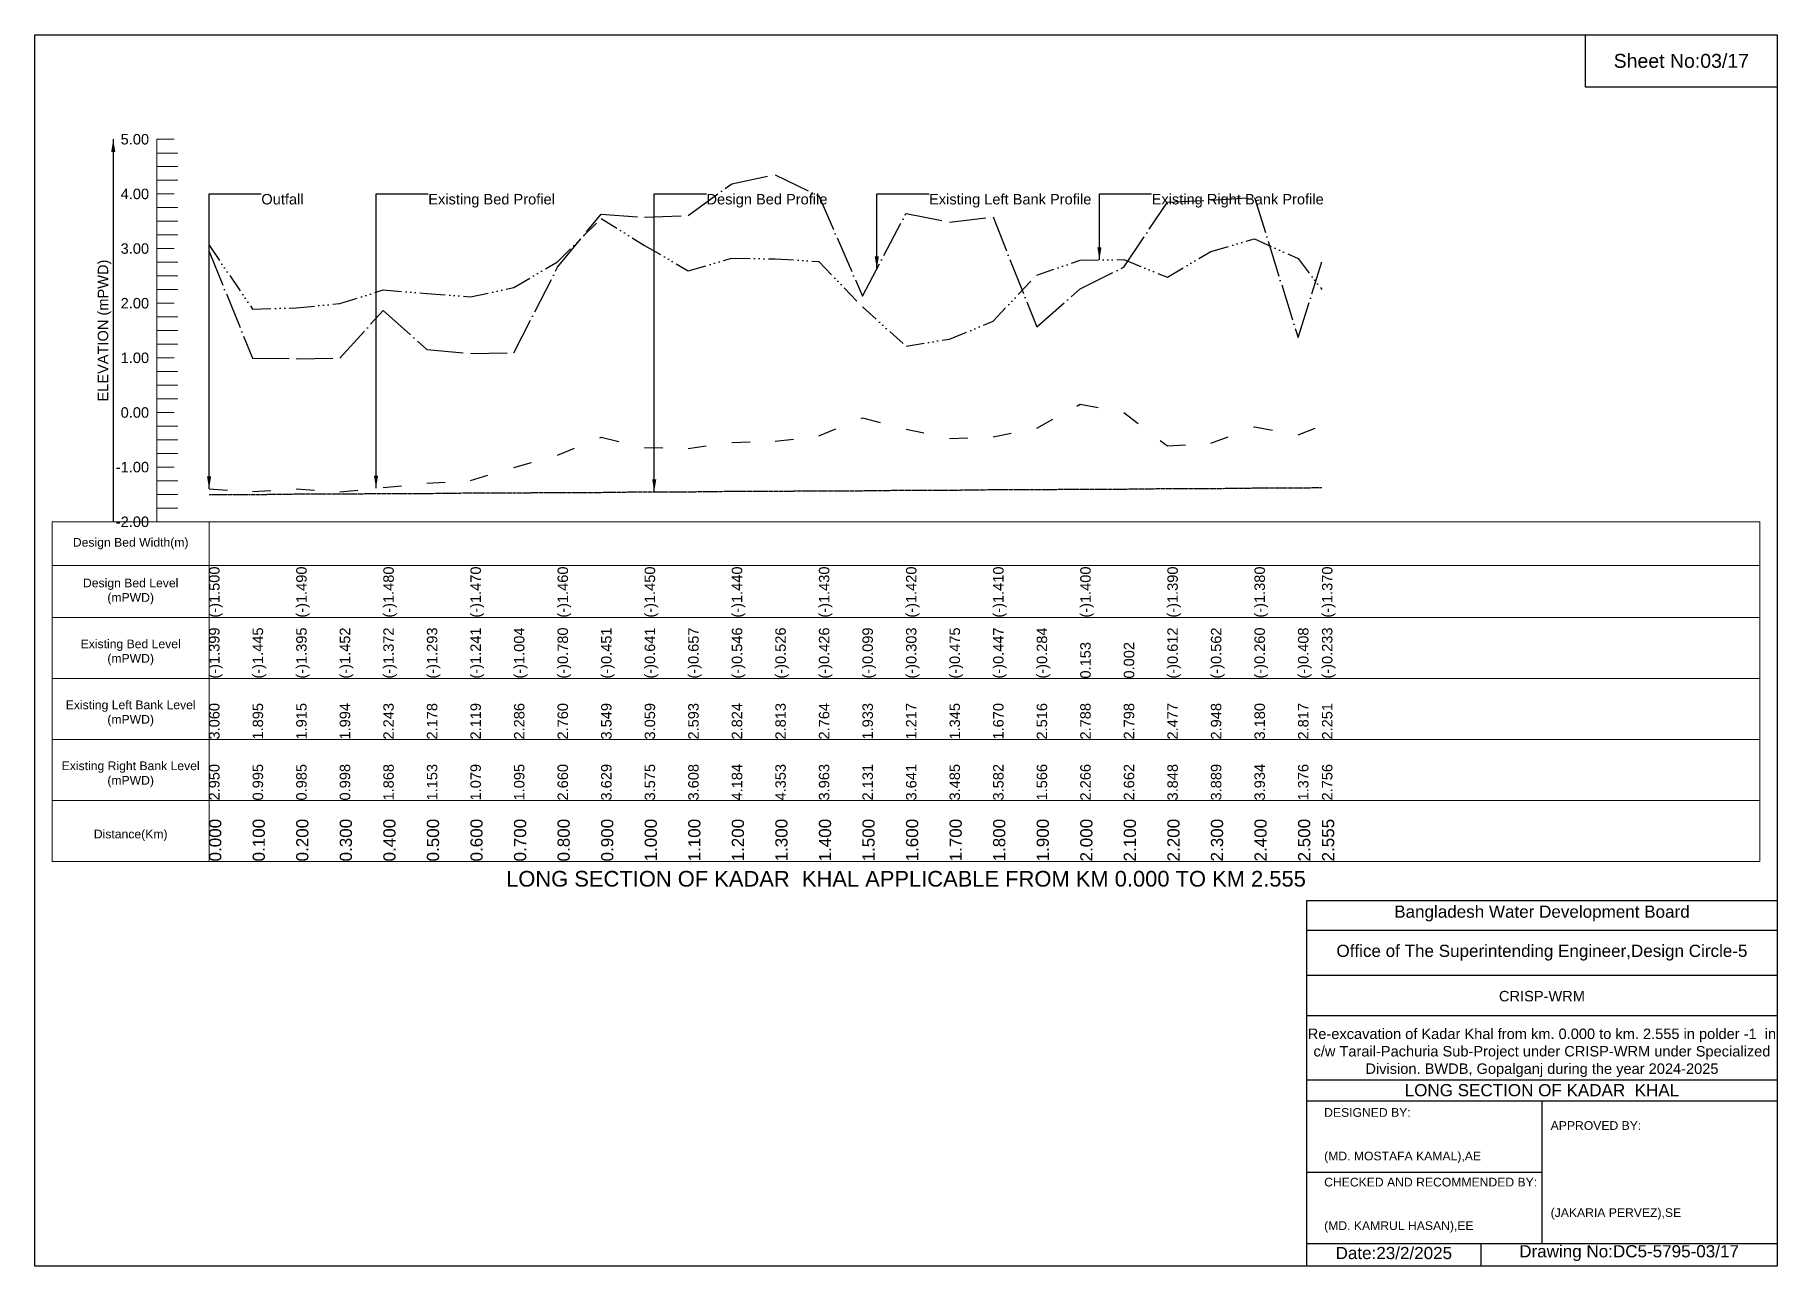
# Model space of a CAD drawing. Header units: inches. Extents: x 91000 to 278000, y -13885 to 0.
# Drawn here: x 120000 to 128000, y -5656 to 0 of the extents above; entities that cross this region are included whole.
import ezdxf

# ---------------------------------------------------------------- set-up
doc = ezdxf.new("R2010")
doc.units = ezdxf.units.IN
doc.header["$LTSCALE"] = 7
doc.header["$MEASUREMENT"] = 0
for name, pattern in [('ACAD_ISO03W100', [30, 12, -18]), ('ACAD_ISO04W100', [30, 24, -3, 0, -3]), ('ACAD_ISO14W100', [24, 12, -3, 0, -3, 0, -3, 0, -3]), ('CENTER', [2, 1.25, -0.25, 0.25, -0.25])]:
    doc.linetypes.add(name, pattern=pattern)
for name, color, linetype, lineweight in [('Design Bed Level Long Section', 7, 'CENTER', 25), ('Existing Bed Level for Long Section', 7, 'ACAD_ISO03W100', 25), ('Existing Left Bank of Long section', 7, 'ACAD_ISO04W100', 25), ('Existing Right Bank of Long Section', 7, 'ACAD_ISO14W100', 25), ('Long Section Border', 7, 'Continuous', 9), ('Long Section Labels', 7, 'Continuous', 9), ('Vscale for Long Section', 7, 'Continuous', 9)]:
    doc.layers.add(name, color=color, linetype=linetype, lineweight=lineweight)
doc.styles.get("Standard").update_dxf_attribs({"font": 'arial.ttf'})
doc.dimstyles.get("Standard").update_dxf_attribs({"dimtxt": 0.18, "dimasz": 0.18, "dimexe": 0.18, "dimexo": 0.0625, "dimgap": 0.09, "dimtad": 0, "dimtih": 1, "dimtoh": 1, "dimdec": 4, "dimzin": 0, "dimdsep": 46, "dimtxsty": 'Standard', "dimcen": 0.09, "dimadec": 0, "dimazin": 0, "dimtfac": 1, "dimtdec": 4, "dimtofl": 0, "dimtmove": 0, "dimatfit": 3, "dimfxl": 1, "dimtolj": 1, "dimtzin": 0, "dimarcsym": 0})

msp = doc.modelspace()

# ---------------------------------------------------------------- texts
at = {"attachment_point": 5}
for s, insert, char_height in [('Sheet No:03/17', (127560, -120), 64), ('Bangladesh Water Development Board', (126920, -4036), 56), ('Office of The Superintending Engineer,Design Circle-5', (126920, -4216), 56)]:
    msp.add_mtext(s, dxfattribs=dict(at, insert=insert, char_height=char_height))
for s, insert, char_height, width, attachment_point in [('CRISP-WRM', (126920, -4416), 48, 2240, 5), ('Re-excavation of Kadar Khal from km. 0.000 to km. 2.555 in polder -1  in c/w Tarail-Pachuria Sub-Project under CRISP-WRM under Specialized Division. BWDB, Gopalganj during the year 2024-2025', (126920, -4676), 48, 2160, 5), ('LONG SECTION OF KADAR  KHAL', (126920, -4848), 56, 2240, 5), ('DESIGNED BY:^J^J^J(MD. MOSTAFA KAMAL),AE', (125920, -5056), 40, 1120, 4), ('APPROVED BY:^J^J^J^J^J^J(JAKARIA PERVEZ),SE', (126960, -5216), 40, 1120, 4), ('CHECKED AND RECOMMENDED BY:^J^J^J(MD. KAMRUL HASAN),EE', (125920, -5376), 40, 1120, 4), ('Date:23/2/2025', (126240, -5596), 56, 1120, 5), ('Drawing No:DC5-5795-03/17', (127320, -5596), 56, 1760, 5)]:
    msp.add_mtext(s, dxfattribs=dict(insert=insert, char_height=char_height, width=width, attachment_point=attachment_point))
at = {"layer": 'Long Section Border', "attachment_point": 5}
for s, insert, char_height in [('Design Bed Width(m)', (120440, -2337), 40), ('Design Bed Level^J(mPWD)', (120440, -2557), 40), ('Existing Bed Level^J(mPWD)', (120440, -2837), 40), ('Existing Left Bank Level^J(mPWD)', (120440, -3117), 40), ('Existing Right Bank Level^J(mPWD)', (120440, -3397), 40), ('Distance(Km)', (120440, -3677), 40), ('LONG SECTION OF KADAR  KHAL APPLICABLE FROM KM 0.000 TO KM 2.555', (124000, -3877), 72)]:
    msp.add_mtext(s, dxfattribs=dict(at, insert=insert, char_height=char_height))
at = {"layer": 'Long Section Labels', "char_height": 48, "attachment_point": 1}
for s, insert in [('Outfall', (121040, -731)), ('Existing Bed Profiel', (121806.5, -731)), ('Design Bed Profile', (123084, -731)), ('Existing Left Bank Profile', (124105.9, -731)), ('Existing Right Bank Profile', (125128, -731))]:
    msp.add_mtext(s, dxfattribs=dict(at, insert=insert))
at = {"layer": 'Vscale for Long Section', "char_height": 48, "attachment_point": 6}
for s, insert in [('5.00', (120524.5, -480)), ('4.00', (120524.5, -731)), ('3.00', (120524.5, -982)), ('2.00', (120524.5, -1233)), ('1.00', (120524.5, -1484)), ('0.00', (120524.5, -1735)), ('-1.00', (120524.5, -1986)), ('-2.00', (120524.5, -2237))]:
    msp.add_mtext(s, dxfattribs=dict(at, insert=insert))
at = {"layer": 'Vscale for Long Section', "rotation": 90}
for s, insert, char_height, attachment_point in [('ELEVATION (mPWD)', (120320, -1358.5), 48, 5), ('(-)1.500', (120800, -2677), 48, 1), ('(-)1.500', (120800, -2677), 48, 1), ('(-)1.490', (121200, -2677), 48, 1), ('(-)1.490', (121200, -2677), 48, 1), ('(-)1.480', (121600, -2677), 48, 1), ('(-)1.480', (121600, -2677), 48, 1), ('(-)1.470', (122000, -2677), 48, 1), ('(-)1.470', (122000, -2677), 48, 1), ('(-)1.460', (122400, -2677), 48, 1), ('(-)1.460', (122400, -2677), 48, 1), ('(-)1.450', (122800, -2677), 48, 1), ('(-)1.450', (122800, -2677), 48, 1), ('(-)1.440', (123200, -2677), 48, 1), ('(-)1.440', (123200, -2677), 48, 1), ('(-)1.430', (123600, -2677), 48, 1), ('(-)1.430', (123600, -2677), 48, 1), ('(-)1.420', (124000, -2677), 48, 1), ('(-)1.420', (124000, -2677), 48, 1), ('(-)1.410', (124400, -2677), 48, 1), ('(-)1.410', (124400, -2677), 48, 1), ('(-)1.400', (124800, -2677), 48, 1), ('(-)1.400', (124800, -2677), 48, 1), ('(-)1.390', (125200, -2677), 48, 1), ('(-)1.390', (125200, -2677), 48, 1), ('(-)1.380', (125600, -2677), 48, 1), ('(-)1.380', (125600, -2677), 48, 1), ('(-)1.370', (125910, -2677), 48, 1), ('(-)1.399', (120800, -2957), 48, 1), ('(-)1.445', (121000, -2957), 48, 1), ('(-)1.395', (121200, -2957), 48, 1), ('(-)1.452', (121400, -2957), 48, 1), ('(-)1.372', (121600, -2957), 48, 1), ('(-)1.293', (121800, -2957), 48, 1), ('(-)1.241', (122000, -2957), 48, 1), ('(-)1.004', (122200, -2957), 48, 1), ('(-)0.780', (122400, -2957), 48, 1), ('(-)0.451', (122600, -2957), 48, 1), ('(-)0.641', (122800, -2957), 48, 1), ('(-)0.657', (123000, -2957), 48, 1), ('(-)0.546', (123200, -2957), 48, 1), ('(-)0.526', (123400, -2957), 48, 1), ('(-)0.426', (123600, -2957), 48, 1), ('(-)0.099', (123800, -2957), 48, 1), ('(-)0.303', (124000, -2957), 48, 1), ('(-)0.475', (124200, -2957), 48, 1), ('(-)0.447', (124400, -2957), 48, 1), ('(-)0.284', (124600, -2957), 48, 1), ('0.153', (124800, -2957), 48, 1), ('0.002', (125000, -2957), 48, 1), ('(-)0.612', (125200, -2957), 48, 1), ('(-)0.562', (125400, -2957), 48, 1), ('(-)0.260', (125600, -2957), 48, 1), ('(-)0.408', (125800, -2957), 48, 1), ('(-)0.233', (125910, -2957), 48, 1), ('3.060', (120800, -3237), 48, 1), ('1.895', (121000, -3237), 48, 1), ('1.915', (121200, -3237), 48, 1), ('1.994', (121400, -3237), 48, 1), ('2.243', (121600, -3237), 48, 1), ('2.178', (121800, -3237), 48, 1), ('2.119', (122000, -3237), 48, 1), ('2.286', (122200, -3237), 48, 1), ('2.760', (122400, -3237), 48, 1), ('3.549', (122600, -3237), 48, 1), ('3.059', (122800, -3237), 48, 1), ('2.593', (123000, -3237), 48, 1), ('2.824', (123200, -3237), 48, 1), ('2.813', (123400, -3237), 48, 1), ('2.764', (123600, -3237), 48, 1), ('1.933', (123800, -3237), 48, 1), ('1.217', (124000, -3237), 48, 1), ('1.345', (124200, -3237), 48, 1), ('1.670', (124400, -3237), 48, 1), ('2.516', (124600, -3237), 48, 1), ('2.788', (124800, -3237), 48, 1), ('2.798', (125000, -3237), 48, 1), ('2.477', (125200, -3237), 48, 1), ('2.948', (125400, -3237), 48, 1), ('3.180', (125600, -3237), 48, 1), ('2.817', (125800, -3237), 48, 1), ('2.251', (125910, -3237), 48, 1), ('2.950', (120800, -3517), 48, 1), ('0.995', (121000, -3517), 48, 1), ('0.985', (121200, -3517), 48, 1), ('0.998', (121400, -3517), 48, 1), ('1.868', (121600, -3517), 48, 1), ('1.153', (121800, -3517), 48, 1), ('1.079', (122000, -3517), 48, 1), ('1.095', (122200, -3517), 48, 1), ('2.660', (122400, -3517), 48, 1), ('3.629', (122600, -3517), 48, 1), ('3.575', (122800, -3517), 48, 1), ('3.608', (123000, -3517), 48, 1), ('4.184', (123200, -3517), 48, 1), ('4.353', (123400, -3517), 48, 1), ('3.963', (123600, -3517), 48, 1), ('2.131', (123800, -3517), 48, 1), ('3.641', (124000, -3517), 48, 1), ('3.485', (124200, -3517), 48, 1), ('3.582', (124400, -3517), 48, 1), ('1.566', (124600, -3517), 48, 1), ('2.266', (124800, -3517), 48, 1), ('2.662', (125000, -3517), 48, 1), ('3.848', (125200, -3517), 48, 1), ('3.889', (125400, -3517), 48, 1), ('3.934', (125600, -3517), 48, 1), ('1.376', (125800, -3517), 48, 1), ('2.756', (125910, -3517), 48, 1), ('0.000', (120800, -3797), 56, 1), ('0.100', (121000, -3797), 56, 1), ('0.200', (121200, -3797), 56, 1), ('0.300', (121400, -3797), 56, 1), ('0.400', (121600, -3797), 56, 1), ('0.500', (121800, -3797), 56, 1), ('0.600', (122000, -3797), 56, 1), ('0.700', (122200, -3797), 56, 1), ('0.800', (122400, -3797), 56, 1), ('0.900', (122600, -3797), 56, 1), ('1.000', (122800, -3797), 56, 1), ('1.100', (123000, -3797), 56, 1), ('1.200', (123200, -3797), 56, 1), ('1.300', (123400, -3797), 56, 1), ('1.400', (123600, -3797), 56, 1), ('1.500', (123800, -3797), 56, 1), ('1.600', (124000, -3797), 56, 1), ('1.700', (124200, -3797), 56, 1), ('1.800', (124400, -3797), 56, 1), ('1.900', (124600, -3797), 56, 1), ('2.000', (124800, -3797), 56, 1), ('2.100', (125000, -3797), 56, 1), ('2.200', (125200, -3797), 56, 1), ('2.300', (125400, -3797), 56, 1), ('2.400', (125600, -3797), 56, 1), ('2.500', (125800, -3797), 56, 1), ('2.555', (125910, -3797), 56, 1)]:
    msp.add_mtext(s, dxfattribs=dict(at, insert=insert, char_height=char_height, attachment_point=attachment_point))

# ---------------------------------------------------------------- linework, layer by layer
for points in [[(120000, 0), (128000, 0), (128000, -5656), (120000, -5656)], [(127120, 0), (128000, 0), (128000, -240), (127120, -240)]]:
    msp.add_lwpolyline(points, close=True)
for points in [[(125840, -5656), (125840, -3976), (128000, -3976)], [(125840, -4112), (128000, -4112)], [(125840, -4320), (128000, -4320)], [(125840, -4504), (128000, -4504)], [(125840, -4800), (128000, -4800)], [(125840, -4896), (128000, -4896)], [(126920, -4896), (126920, -5552)], [(125840, -5224), (126920, -5224)], [(125840, -5552), (128000, -5552)], [(126640, -5552), (126640, -5656)]]:
    msp.add_lwpolyline(points)
at = {"layer": 'Design Bed Level Long Section'}
msp.add_lwpolyline([(120800, -2111.5), (121000, -2111.5), (121200, -2109), (121400, -2109), (121600, -2106.5), (121800, -2106.5), (122000, -2104), (122200, -2104), (122400, -2101.5), (122600, -2101.5), (122800, -2098.9), (123000, -2098.9), (123200, -2096.4), (123400, -2096.4), (123600, -2093.9), (123800, -2093.9), (124000, -2091.4), (124200, -2091.4), (124400, -2088.9), (124600, -2088.9), (124800, -2086.4), (125000, -2086.4), (125200, -2083.9), (125400, -2083.9), (125600, -2081.4), (125800, -2081.4), (125910, -2078.9)], dxfattribs=at)
at = {"layer": 'Existing Bed Level for Long Section'}
msp.add_lwpolyline([(120800, -2086.1), (121000, -2097.7), (121200, -2085.1), (121400, -2099.5), (121600, -2079.4), (121800, -2059.5), (122000, -2046.5), (122200, -1987), (122400, -1930.8), (122600, -1848.2), (122800, -1895.9), (123000, -1899.9), (123200, -1872), (123400, -1867), (123600, -1841.9), (123800, -1759.8), (124000, -1811.1), (124200, -1854.2), (124400, -1847.2), (124600, -1806.3), (124800, -1696.6), (125000, -1734.5), (125200, -1888.6), (125400, -1876.1), (125600, -1800.3), (125800, -1837.4), (125910, -1793.5)], dxfattribs=at)
at = {"layer": 'Existing Left Bank of Long section'}
msp.add_lwpolyline([(120800, -994.5), (121000, -1485.3), (121200, -1487.8), (121400, -1484.5), (121600, -1266.1), (121800, -1445.6), (122000, -1464.2), (122200, -1460.2), (122400, -1067.3), (122600, -824.1), (122800, -837.7), (123000, -829.4), (123200, -684.8), (123400, -642.4), (123600, -740.3), (123800, -1200.1), (124000, -821.1), (124200, -860.3), (124400, -835.9), (124600, -1341.9), (124800, -1166.2), (125000, -1066.8), (125200, -769.2), (125400, -758.9), (125600, -747.6), (125800, -1389.6), (125910, -1043.2)], dxfattribs=at)
at = {"layer": 'Existing Right Bank of Long Section'}
msp.add_lwpolyline([(120800, -966.9), (121000, -1259.4), (121200, -1254.3), (121400, -1234.5), (121600, -1172), (121800, -1188.3), (122000, -1203.1), (122200, -1161.2), (122400, -1042.2), (122600, -844.2), (122800, -967.2), (123000, -1084.2), (123200, -1026.2), (123400, -1028.9), (123600, -1041.2), (123800, -1249.8), (124000, -1429.5), (124200, -1397.4), (124400, -1315.8), (124600, -1103.5), (124800, -1035.2), (125000, -1032.7), (125200, -1113.3), (125400, -995.1), (125600, -936.8), (125800, -1027.9), (125910, -1170)], dxfattribs=at)
at = {"layer": 'Long Section Border'}
msp.add_lwpolyline([(120080, -2237), (127920, -2237), (127920, -3797), (120080, -3797)], close=True, dxfattribs=at)
for points in [[(120800, -2237), (120800, -3797)], [(120080, -2437), (127920, -2437)], [(120080, -2677), (127920, -2677)], [(120080, -2957), (127920, -2957)], [(120080, -3237), (127920, -3237)], [(120080, -3517), (127920, -3517)]]:
    msp.add_lwpolyline(points, dxfattribs=at)
at = {"layer": 'Vscale for Long Section'}
for points in [[(120560, -2237), (120560, -1986), (120560, -1735), (120560, -1484), (120560, -1233), (120560, -982), (120560, -731), (120560, -480)], [(120560, -480), (120640, -480)], [(120560, -542.8), (120656, -542.8)], [(120560, -605.5), (120656, -605.5)], [(120560, -668.2), (120656, -668.2)], [(120560, -731), (120640, -731)], [(120560, -793.8), (120656, -793.8)], [(120560, -856.5), (120656, -856.5)], [(120560, -919.2), (120656, -919.2)], [(120560, -982), (120640, -982)], [(120560, -1044.8), (120656, -1044.8)], [(120560, -1107.5), (120656, -1107.5)], [(120560, -1170.2), (120656, -1170.2)], [(120560, -1233), (120640, -1233)], [(120560, -1295.8), (120656, -1295.8)], [(120560, -1358.5), (120656, -1358.5)], [(120560, -1421.2), (120656, -1421.2)], [(120560, -1484), (120640, -1484)], [(120560, -1546.8), (120656, -1546.8)], [(120560, -1609.5), (120656, -1609.5)], [(120560, -1672.2), (120656, -1672.2)], [(120560, -1735), (120640, -1735)], [(120560, -1797.8), (120656, -1797.8)], [(120560, -1860.5), (120656, -1860.5)], [(120560, -1923.2), (120656, -1923.2)], [(120560, -1986), (120640, -1986)], [(120560, -2048.8), (120656, -2048.8)], [(120560, -2111.5), (120656, -2111.5)], [(120560, -2174.2), (120656, -2174.2)], [(120560, -2237), (120640, -2237)]]:
    msp.add_lwpolyline(points, dxfattribs=at)

msp.set_redraw_order([(e.dxf.handle, doc.entitydb.next_handle()) for e in msp.query("TEXT MTEXT ATTDEF DIMENSION ARC_DIMENSION")])  # texts and dimensions are drawn at this point

# ---------------------------------------------------------------- leaders
at = {"layer": 'Long Section Labels', "annotation_type": 0, "has_hookline": 1, "hookline_direction": 0}
for points, text_width in [([(120800, -2086.1), (120800, -731), (121039.9, -731)], 185.8), ([(121566.5, -2082.7), (121566.5, -731), (121806.4, -731)], 571.4), ([(122844, -2098.9), (122844, -731), (123083.9, -731)], 547.4), ([(123865.9, -1075.3), (123865.9, -731), (124105.8, -731)], 737.4), ([(124888, -1034.1), (124888, -731), (125127.9, -731)], 782)]:
    msp.add_leader(points, dimstyle='Standard', override={"dimasz": 57.6}, dxfattribs=dict(at, text_width=text_width))
at = {"layer": 'Vscale for Long Section'}
msp.add_leader([(120360, -480), (120360, -2237)], dimstyle='Standard', override={"dimasz": 57.6}, dxfattribs=at)

doc.saveas('drawing.dxf')
